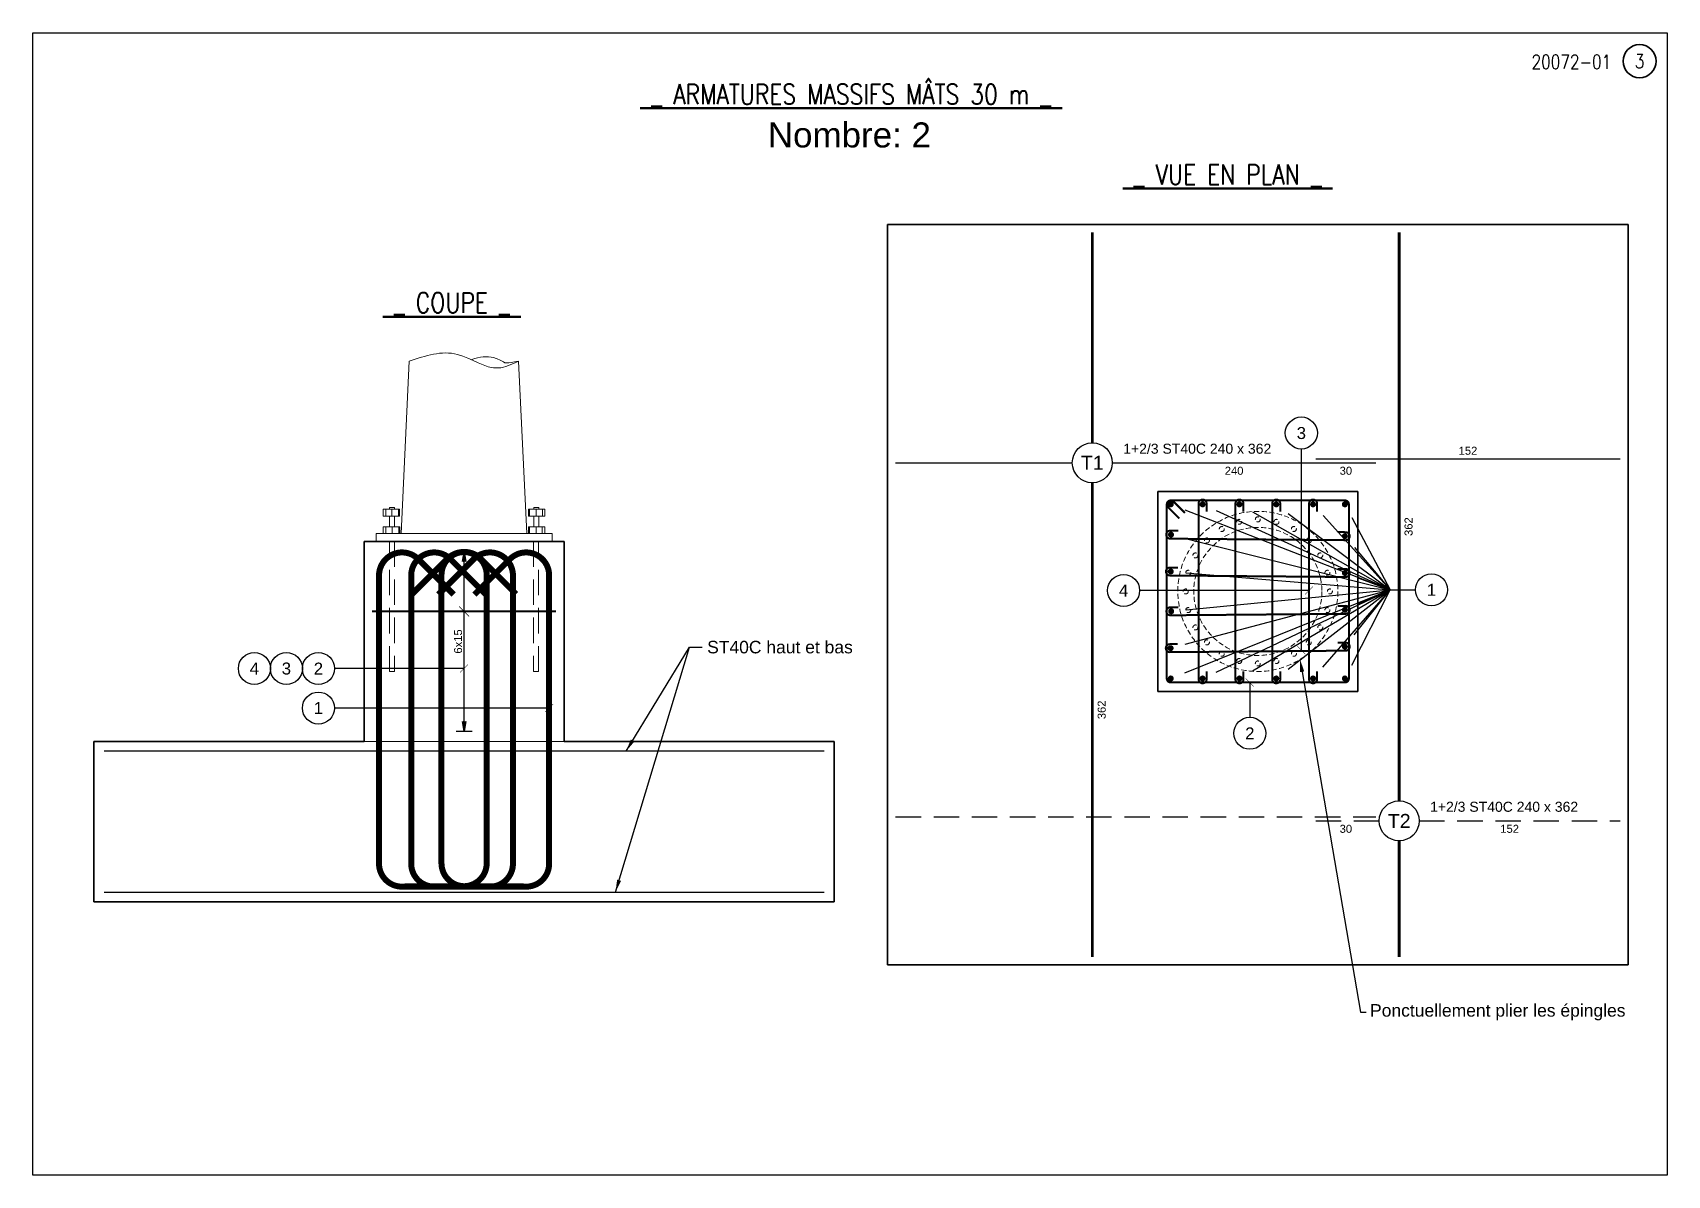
# Model space of a CAD drawing. Header units: millimetres. Extents: x 249 to 5353, y 227 to 2053.
# Drawn here: x 3720 to 4536, y 784 to 1355 of the extents above; entities that cross this region are included whole.
import ezdxf
from ezdxf import colors
from ezdxf.entities.mleader import LeaderData, LeaderLine
from ezdxf.enums import TextEntityAlignment as Align
from ezdxf.math import Vec2, Vec3

# ---------------------------------------------------------------- set-up
doc = ezdxf.new("R2010")
doc.units = ezdxf.units.MM
doc.linetypes.add('CACHE', pattern=[4.765, 3.175, -1.59])
doc.linetypes.add('CACHEX2', pattern=[19.05, 12.7, -6.35])
doc.layers.get('Defpoints').update_dxf_attribs({"color": 252})
for name, color, linetype, lineweight in [('Cotation', 4, 'Continuous', 20), ('Reprise', 4, 'Reprise_béton_1', 18), ('Texte_normal', 7, 'Continuous', 50), ('Texte_repère', 1, 'Continuous', 35), ('Tirets', 5, 'CACHEX2', 18), ('Trait_fin_magenta', 6, 'Continuous', 18), ('Trait_fort', 3, 'Continuous', 70), ('Trait_moy_rouge', 1, 'Continuous', 35)]:
    doc.layers.add(name, color=color, linetype=linetype, lineweight=lineweight)
for name, color, linetype in [('PROG-ADFER-ACIERS', 1, 'Continuous'), ('PROG-ADFER-COT_ACIERS', 6, 'Continuous'), ('PROG-ADFER-REPERAGE', 1, 'Continuous'), ('PROG-ADFER-REPERES', 7, 'Continuous'), ('PROG-ADFER-TS_COT_INF', 1, 'Continuous'), ('PROG-ADFER-TS_COT_SUP', 1, 'Continuous'), ('PROG-ADFER-TS_NAPPE_INF', 2, 'Continuous'), ('PROG-ADFER-TS_NAPPE_SUP', 6, 'CACHEX2')]:
    doc.layers.add(name, color=color, linetype=linetype)
doc.styles.add('$LIBFER$', font='isocpeur.ttf')
doc.styles.add('ROMANS', font='romans.shx', dxfattribs={"width": 0.8})
doc.styles.get("Standard").update_dxf_attribs({"font": 'arial.ttf'})
doc.linetypes.add('Reprise_béton_1', pattern='A,5,["|",Standard,S=1,R=-30,X=0,Y=0],-1,["|",Standard,S=1,R=30,X=0,Y=0],5,["|",Standard,S=1,R=30,X=0.5,Y=-0.866025],-0.5,["|",Standard,S=1,R=-30,X=0,Y=-0.866025],-0.5', length=12)
doc.dimstyles.new('most25', dxfattribs={"dimscale": 2.5, "dimtxt": 2.5, "dimasz": 2.5, "dimexe": 1.3, "dimexo": 2, "dimgap": 1, "dimtad": 1, "dimdec": 1, "dimdsep": 46, "dimtxsty": 'Standard', "dimblk": 'OBLIQUE', "dimcen": 2.5, "dimclrt": 1, "dimazin": 2, "dimtfac": 1, "dimtdec": 1, "dimtix": 1, "dimtmove": 2, "dimatfit": 3, "dimfxl": 1, "dimtolj": 1, "dimtzin": 0, "dimarcsym": 0})

msp = doc.modelspace()

# ---------------------------------------------------------------- texts
at = {"layer": 'Cotation', "color": 1, "insert": (4087.01, 1310.22), "char_height": 12.5, "width": 207.9495, "attachment_point": 1}
msp.add_mtext('\\A1;Nombre: 2', dxfattribs=at)
at = {"layer": 'Cotation', "color": 1, "insert": (4056.69, 1051.21), "char_height": 6.25, "attachment_point": 1}
msp.add_mtext('\\A1;ST40C haut et bas', dxfattribs=at)
at = {"layer": 'Texte_normal', "style": 'ROMANS', "width": 0.8}
for s, p in [('%%U _ ARMATURES MASSIFS MÂTS 30 m _ ', (4128.71, 1319.26)), ('%%U _ VUE EN PLAN _ ', (4316.79, 1279.19)), ('%%U _ COUPE _ ', (3929.15, 1215.15))]:
    msp.add_text(s, height=10, dxfattribs=at).set_placement(p, align=Align.CENTER)
at = {"layer": 'Texte_repère', "style": 'ROMANS', "width": 0.8}
msp.add_text('20072-01', height=7, dxfattribs=at).set_placement((4508.45, 1334.82), align=Align.BOTTOM_RIGHT)
msp.add_text('3', height=7, dxfattribs=at).set_placement((4522.63, 1340.82), align=Align.MIDDLE_CENTER)

# ---------------------------------------------------------------- blocks, each defined once
blk = doc.blocks.new('_Oblique')
at = {"color": 0, "linetype": 'ByBlock', "lineweight": -2}
blk.add_line((-0.5, -0.5), (0.5, 0.5), dxfattribs=at)
blk = doc.blocks.new('$FER_ANOPLEIN')
at = {"color": 0, "const_width": 0.5}
blk.add_lwpolyline([(-0.25, 0, 1), (0.25, 0, 1)], format="xyb", close=True, dxfattribs=at)
blk = doc.blocks.new('M-45')
at = {"color": 0, "linetype": 'ByBlock', "const_width": 0.06}
blk.add_lwpolyline([(-0.5, -0.5), (0.5, 0.5)], dxfattribs=at)
blk = doc.blocks.new('$$FER_BUL', base_point=(-0.5, 0))
at = {"color": 0}
blk.add_circle((0, 0), 0.5, dxfattribs=at)
blk = doc.blocks.new('$FER_REPERE')
blk.add_attdef('NUMERO', text='', height=1).set_placement((0, 0), align=Align.MIDDLE)
blk = doc.blocks.new('FLECHE')
blk.add_hatch(color=0).paths.add_polyline_path([(1.25, -0.2), (0.99, 0), (1.25, 0.2), (0, 0)])
at = {"color": 0}
for p, q in [((0, 0), (1.25, 0.2)), ((1.25, -0.2), (0, 0)), ((1.25, 0.2), (0.99, 0)), ((0.99, 0), (1.25, -0.2))]:
    blk.add_line(p, q, dxfattribs=at)
blk = doc.blocks.new('*U175')
at = {"color": 0, "insert": (0, 0), "char_height": 1, "width": 3.359, "attachment_point": 5}
blk.add_mtext('6x15', dxfattribs=at)
blk = doc.blocks.new('$FER-TRL')
at = {"color": 0, "linetype": 'ByBlock', "style": '$LIBFER$'}
blk.add_attdef('TREILLIS', text='', height=1, dxfattribs=at).set_placement((0, 0), align=Align.MIDDLE)
blk = doc.blocks.new('$$FER_BULT')
at = {"color": 1}
blk.add_circle((0, 0), 0.5, dxfattribs=at)
blk = doc.blocks.new('*U217')
at = {"color": 0, "insert": (0, 0), "char_height": 1, "width": 16.755, "attachment_point": 5}
blk.add_mtext('1+2/3 ST40C 240 x 362', dxfattribs=at)
blk = doc.blocks.new('*U218')
at = {"color": 0, "insert": (0, 0), "char_height": 1, "width": 2.5565, "attachment_point": 5}
blk.add_mtext('240', dxfattribs=at)
blk = doc.blocks.new('*U219')
at = {"color": 0, "insert": (0, 0), "char_height": 1, "width": 1.6426, "attachment_point": 5}
blk.add_mtext('30', dxfattribs=at)
blk = doc.blocks.new('*U220')
at = {"color": 0, "insert": (0, 0), "char_height": 1, "width": 2.5283, "attachment_point": 5}
blk.add_mtext('362', dxfattribs=at)
blk = doc.blocks.new('*U221')
at = {"color": 0, "insert": (0, 0), "char_height": 1, "width": 2.4208, "attachment_point": 5}
blk.add_mtext('152', dxfattribs=at)
blk = doc.blocks.new('*U222')
at = {"color": 0, "insert": (0, 0), "char_height": 1, "width": 16.755, "attachment_point": 5}
blk.add_mtext('1+2/3 ST40C 240 x 362', dxfattribs=at)
blk = doc.blocks.new('*U223')
at = {"color": 0, "insert": (0, 0), "char_height": 1, "width": 2.4208, "attachment_point": 5}
blk.add_mtext('152', dxfattribs=at)
blk = doc.blocks.new('*U224')
at = {"color": 0, "insert": (0, 0), "char_height": 1, "width": 1.6426, "attachment_point": 5}
blk.add_mtext('30', dxfattribs=at)
blk = doc.blocks.new('*U225')
at = {"color": 0, "insert": (0, 0), "char_height": 1, "width": 2.5283, "attachment_point": 5}
blk.add_mtext('362', dxfattribs=at)

# ---------------------------------------------------------------- linework, layer by layer
at = {"layer": 'Defpoints'}
msp.add_lwpolyline([(3719.69, 1355.05), (4536.47, 1355.05), (4536.47, 784.18), (3719.69, 784.18)], close=True, dxfattribs=at)
at = {"layer": 'PROG-ADFER-ACIERS', "color": 2, "const_width": 1}
for points in [[(4295.43, 1115.15), (4289.78, 1120.81, 0.668323), (4286.36, 1119.4), (4286.36, 1032.4, 0.414214), (4288.36, 1030.4), (4375.36, 1030.4, 0.414214), (4377.36, 1032.4), (4377.36, 1119.4, 0.414214), (4375.36, 1121.4), (4288.36, 1121.4, 0.668323), (4286.95, 1117.98), (4292.61, 1112.33)], [(4306.27, 1115.8), (4306.27, 1119.8, 0.414214), (4304.27, 1121.8), (4304.26, 1121.8, 0.414214), (4302.26, 1119.8), (4302.26, 1032, 0.414214), (4304.26, 1030), (4304.27, 1030, 0.414214), (4306.27, 1032), (4306.27, 1036)], [(4324.67, 1115.8), (4324.67, 1119.8, 0.414214), (4322.67, 1121.8), (4322.66, 1121.8, 0.414214), (4320.66, 1119.8), (4320.66, 1032, 0.414214), (4322.66, 1030), (4322.67, 1030, 0.414214), (4324.67, 1032), (4324.67, 1036)], [(4343.07, 1115.8), (4343.07, 1119.8, 0.414214), (4341.07, 1121.8), (4341.06, 1121.8, 0.414214), (4339.06, 1119.8), (4339.06, 1032, 0.414214), (4341.06, 1030), (4341.07, 1030, 0.414214), (4343.07, 1032), (4343.07, 1036)], [(4361.47, 1115.8), (4361.47, 1119.8, 0.414214), (4359.47, 1121.8), (4359.46, 1121.8, 0.414214), (4357.46, 1119.8), (4357.46, 1032, 0.414214), (4359.46, 1030), (4359.47, 1030, 0.414214), (4361.47, 1032), (4361.47, 1036)], [(4292.08, 1106.21), (4288.08, 1106.25, 0.414214), (4286.07, 1104.26), (4286.07, 1104.26, 0.414214), (4288.05, 1102.25), (4375.75, 1101.5, 0.414214), (4377.76, 1103.48), (4377.76, 1103.48, 0.414214), (4375.78, 1105.5), (4371.78, 1105.53)], [(4291.98, 1087.82), (4287.98, 1087.85, 0.414214), (4285.96, 1085.87), (4285.96, 1085.87, 0.414214), (4287.95, 1083.85), (4375.75, 1083.1, 0.414214), (4377.76, 1085.08), (4377.76, 1085.08, 0.414214), (4375.78, 1087.1), (4371.78, 1087.13)], [(4292.15, 1068.01), (4288.15, 1067.97, 0.414214), (4286.16, 1065.96), (4286.16, 1065.96, 0.414214), (4288.18, 1063.97), (4375.78, 1064.7, 0.414214), (4377.76, 1066.72), (4377.76, 1066.72, 0.414214), (4375.75, 1068.7), (4371.75, 1068.67)], [(4291.86, 1049.59), (4287.86, 1049.55, 0.414214), (4285.88, 1047.53), (4285.88, 1047.53, 0.414214), (4287.9, 1045.55), (4375.78, 1046.3, 0.414214), (4377.76, 1048.32), (4377.76, 1048.32, 0.414214), (4375.75, 1050.3), (4371.75, 1050.27)]]:
    msp.add_lwpolyline(points, format="xyb", dxfattribs=at)
at = {"layer": 'PROG-ADFER-ACIERS', "color": 3, "const_width": 3}
for points in [[(3930.06, 1074.34), (3912.38, 1092.02, 0.668179), (3892.75, 1083.89), (3892.75, 939.89, 0.414214), (3904.25, 928.39), (3933.75, 928.39)], [(3905.55, 928.61), (3935.05, 928.61, 0.414214), (3946.55, 940.11), (3946.55, 1084.11, 0.668179), (3926.92, 1092.24), (3909.24, 1074.57)], [(3946.14, 1074.34), (3928.47, 1092.02, 0.668179), (3908.83, 1083.89), (3908.83, 939.89, 0.414214), (3920.33, 928.39), (3949.83, 928.39)], [(3918.67, 928.39), (3948.17, 928.39, 0.414214), (3959.67, 939.89), (3959.67, 1083.89, 0.668179), (3940.04, 1092.02), (3922.36, 1074.34)], [(3961.26, 1074.57), (3943.58, 1092.24, 0.668179), (3923.95, 1084.11), (3923.95, 940.11, 0.414214), (3935.45, 928.61), (3964.95, 928.61)], [(3936.75, 928.39), (3966.25, 928.39, 0.414214), (3977.75, 939.89), (3977.75, 1083.89, 0.668179), (3958.12, 1092.02), (3940.44, 1074.34)]]:
    msp.add_lwpolyline(points, format="xyb", dxfattribs=at)
at = {"layer": 'PROG-ADFER-ACIERS', "color": 2}
for points in [[(3939.25, 1095.89), (3931.25, 1095.89)], [(3939.25, 1005.89), (3931.25, 1005.89)]]:
    msp.add_lwpolyline(points, dxfattribs=at)
at = {"layer": 'PROG-ADFER-ACIERS', "color": 2, "const_width": 1}
msp.add_lwpolyline([(3981.25, 1065.89), (3889.25, 1065.89)], dxfattribs=at)
at = {"layer": 'PROG-ADFER-COT_ACIERS'}
msp.add_lwpolyline([(3935.25, 1005.89), (3935.25, 1095.89)], dxfattribs=at)
at = {"layer": 'PROG-ADFER-REPERAGE', "color": 4}
for p in [(4295.35, 1116.68), (4311.09, 1116.29), (4329.19, 1115.7), (4347.06, 1114.9), (4364.49, 1113.83), (4378.87, 1112.77), (4295.74, 1102.41), (4380.2, 1097.77), (4295.84, 1085.22), (4382.39, 1082.49), (4295.32, 1035.21), (4295.53, 1049.48), (4296.03, 1066.71), (4311.04, 1035.6), (4329.13, 1036.2), (4346.98, 1037.01), (4364.38, 1038.06), (4378.77, 1039.08), (4380.04, 1054.17), (4382.22, 1069.73)]:
    msp.add_line(p, (4397.98, 1076.7), dxfattribs=at)
for points in [[(4353.6, 1046.61), (4353.6, 1147.05)], [(4357.46, 1076.35), (4272.8, 1076.35)], [(4397.98, 1076.7), (4410.66, 1076.7)], [(3935.25, 1037.38), (3870.46, 1037.38)], [(4327.85, 1030.4), (4327.85, 1013.02)], [(3977.75, 1017.64), (3870.46, 1017.64)]]:
    msp.add_lwpolyline(points, dxfattribs=at)
at = {"layer": 'PROG-ADFER-TS_NAPPE_INF', "color": 2, "const_width": 1.4}
for points in [[(4249.16, 1255.3), (4249.16, 1150.16)], [(4249.16, 1130.16), (4249.16, 893.3)]]:
    msp.add_lwpolyline(points, dxfattribs=at)
at = {"layer": 'PROG-ADFER-TS_NAPPE_INF', "color": 2}
for points in [[(4150.86, 1140.16), (4239.16, 1140.16)], [(4259.16, 1140.16), (4390.86, 1140.16)], [(4360.86, 1142.16), (4512.86, 1142.16)]]:
    msp.add_lwpolyline(points, dxfattribs=at)
at = {"layer": 'PROG-ADFER-TS_NAPPE_SUP', "color": 2, "const_width": 1.4}
for points in [[(4402.49, 1255.3), (4402.49, 971.27)], [(4402.49, 951.27), (4402.49, 893.3)]]:
    msp.add_lwpolyline(points, dxfattribs=at)
at = {"layer": 'PROG-ADFER-TS_NAPPE_SUP', "color": 2}
for points in [[(4150.86, 963.27), (4390.86, 963.27)], [(4360.86, 961.27), (4392.49, 961.27)], [(4412.49, 961.27), (4512.86, 961.27)]]:
    msp.add_lwpolyline(points, dxfattribs=at)
at = {"layer": 'Reprise', "ltscale": 2}
msp.add_line((3885.25, 1000.89), (3985.25, 1000.89), dxfattribs=at)
at = {"layer": 'Texte_repère'}
msp.add_circle((4522.63, 1340.82), 8.25, dxfattribs=at)
at = {"layer": 'Tirets'}
for p, q in [((3898, 1035.89), (3898, 1100.89)), ((3900.5, 1100.89), (3900.5, 1035.89)), ((3970, 1100.89), (3970, 1035.89)), ((3972.5, 1035.89), (3972.5, 1100.89)), ((3900.5, 1035.89), (3898, 1035.89)), ((3970, 1035.89), (3972.5, 1035.89))]:
    msp.add_line(p, q, dxfattribs=at)
at = {"layer": 'Tirets', "ltscale": 0.2}
for centre, radius in [((4331.86, 1075.9), 40), ((4322.55, 1110.67), 1.25), ((4331.86, 1111.9), 1.25), ((4341.18, 1110.67), 1.25), ((4331.86, 1075.9), 32), ((4313.86, 1107.08), 1.25), ((4349.86, 1107.08), 1.25), ((4300.69, 1093.9), 1.25), ((4306.41, 1101.35), 1.25), ((4357.32, 1101.35), 1.25), ((4363.04, 1093.9), 1.25), ((4297.09, 1085.22), 1.25), ((4366.64, 1085.22), 1.25), ((4295.86, 1075.9), 1.25), ((4367.86, 1075.9), 1.25), ((4297.09, 1066.58), 1.25), ((4366.64, 1066.58), 1.25), ((4300.69, 1057.9), 1.25), ((4363.04, 1057.9), 1.25), ((4306.41, 1050.44), 1.25), ((4313.86, 1044.72), 1.25), ((4349.86, 1044.72), 1.25), ((4357.32, 1050.44), 1.25), ((4322.55, 1041.13), 1.25), ((4331.86, 1039.9), 1.25), ((4341.18, 1041.13), 1.25)]:
    msp.add_circle(centre, radius, dxfattribs=at)
at = {"layer": 'Trait_fin_magenta'}
for p, q in [((3907.77, 1190.95), (3903.85, 1104.77)), ((3962.42, 1190.95), (3966.65, 1104.77)), ((3896.11, 1116.96), (3896.11, 1113.53)), ((3897.97, 1117.89), (3900.43, 1117.89)), ((3897.97, 1117.89), (3897.97, 1116.96)), ((3897.97, 1113.53), (3897.97, 1108.2)), ((3899.2, 1116.96), (3899.2, 1113.53)), ((3900.43, 1117.89), (3900.43, 1116.96)), ((3900.43, 1113.53), (3900.43, 1108.2)), ((3902.53, 1116.96), (3902.53, 1113.53)), ((3967.97, 1116.96), (3967.97, 1113.53)), ((3972.53, 1117.89), (3970.07, 1117.89)), ((3970.07, 1117.89), (3970.07, 1116.96)), ((3970.07, 1113.53), (3970.07, 1108.2)), ((3971.3, 1116.96), (3971.3, 1113.53)), ((3972.53, 1117.89), (3972.53, 1116.96)), ((3972.53, 1113.53), (3972.53, 1108.2)), ((3974.39, 1116.96), (3974.39, 1113.53)), ((3891.25, 1104.77), (3891.25, 1100.89)), ((3896.16, 1108.2), (3896.16, 1104.77)), ((3899.25, 1108.2), (3899.25, 1104.77)), ((3902.58, 1108.2), (3902.58, 1104.77)), ((3967.92, 1108.2), (3967.92, 1104.77)), ((3971.25, 1108.2), (3971.25, 1104.77)), ((3974.34, 1108.2), (3974.34, 1104.77)), ((3979.25, 1104.77), (3979.25, 1100.89)), ((3895.25, 1100.89), (3975.25, 1100.89))]:
    msp.add_line(p, q, dxfattribs=at)
for points in [[(3894.82, 1116.96), (3903.02, 1116.96), (3903.02, 1113.53), (3894.82, 1113.53)], [(3975.68, 1116.96), (3967.48, 1116.96), (3967.48, 1113.53), (3975.68, 1113.53)], [(3891.25, 1104.77), (3979.25, 1104.77), (3979.25, 1100.89), (3891.25, 1100.89)], [(3894.87, 1108.2), (3903.07, 1108.2), (3903.07, 1104.77), (3894.87, 1104.77)], [(3975.63, 1108.2), (3967.43, 1108.2), (3967.43, 1104.77), (3975.63, 1104.77)]]:
    msp.add_lwpolyline(points, close=True, dxfattribs=at)
msp.add_spline([(3907.77, 1190.95), (3932, 1194.33), (3952.4, 1187.54), (3962.42, 1190.95)], degree=3, dxfattribs=at)
msp.add_open_spline([(3962.42, 1190.95), (3956.24, 1189.8), (3955.92, 1189.98), (3955.61, 1190.17), (3955.6, 1190.17), (3955.6, 1190.17), (3955.59, 1190.18), (3953.79, 1191.24), (3948.61, 1194.01), (3942.94, 1193.02), (3939.19, 1191.77)], degree=3, knots=[0.571513, 0.571513, 0.571513, 0.571513, 1.694627, 1.694627, 1.694627, 1.709548, 1.709548, 1.709548, 8.142322, 20.07693, 20.07693, 20.07693, 20.07693], dxfattribs=at)
at = {"layer": 'Trait_fort', "linetype": 'CACHE', "ltscale": 2, "const_width": 0.7}
for points in [[(3755.25, 996.19), (3755.25, 996.19), (4115.25, 996.19), (4115.25, 996.19)], [(3755.25, 925.59), (3755.25, 925.59), (4115.25, 925.59), (4115.25, 925.59)]]:
    msp.add_lwpolyline(points, dxfattribs=at)
at = {"layer": 'Trait_moy_rouge'}
for p, q in [((4146.86, 1259.3), (4516.86, 1259.3)), ((4146.86, 889.3), (4146.86, 1259.3)), ((4516.86, 1259.3), (4516.86, 889.3)), ((4281.86, 1025.9), (4281.86, 1125.9)), ((4281.86, 1125.9), (4381.86, 1125.9)), ((4381.86, 1125.9), (4381.86, 1025.9)), ((3885.25, 1000.89), (3885.25, 1100.89)), ((3885.25, 1100.89), (3985.25, 1100.89)), ((3985.25, 1100.89), (3985.25, 1000.89)), ((4281.86, 1025.9), (4381.86, 1025.9)), ((3750.25, 1000.89), (3885.25, 1000.89)), ((3750.25, 920.89), (3750.25, 1000.89)), ((3985.25, 1000.89), (4120.25, 1000.89)), ((4120.25, 1000.89), (4120.25, 920.89)), ((4120.25, 920.89), (3750.25, 920.89)), ((4516.86, 889.3), (4146.86, 889.3))]:
    msp.add_line(p, q, dxfattribs=at)

# ---------------------------------------------------------------- block references
at = {"layer": 'PROG-ADFER-ACIERS', "color": 3, "xscale": 3, "yscale": 3, "zscale": 3}
for p in [(4288.36, 1119.4), (4304.26, 1119.4), (4322.66, 1119.4), (4341.06, 1119.4), (4359.46, 1119.4), (4375.36, 1119.4), (4288.47, 1104.24), (4375.36, 1103.5), (4288.36, 1085.85), (4375.36, 1085.1), (4288.56, 1065.98), (4375.36, 1066.7), (4288.28, 1047.55), (4375.36, 1048.3), (4288.36, 1032.4), (4304.26, 1032.4), (4322.66, 1032.4), (4341.06, 1032.4), (4359.46, 1032.4), (4375.36, 1032.4)]:
    msp.add_blockref('$FER_ANOPLEIN', p, dxfattribs=at)
at = {"layer": 'PROG-ADFER-COT_ACIERS'}
for name, p, xscale, yscale, rotation in [('FLECHE', (3935.25, 1095.89), 4, 4, 270.0000000000052), ('M-45', (3935.25, 1065.89), 5, 5, 90), ('FLECHE', (3935.25, 1005.89), 4, 4, 90)]:
    msp.add_blockref(name, p, dxfattribs=dict(at, xscale=xscale, yscale=yscale, rotation=rotation))
at = {"layer": 'PROG-ADFER-COT_ACIERS', "xscale": 4, "yscale": 4, "zscale": 4, "rotation": 89.9999999999999}
msp.add_blockref('*U175', (3932.25, 1050.89), dxfattribs=at)
at = {"layer": 'PROG-ADFER-REPERAGE', "color": 4, "xscale": 16, "yscale": 16}
for p, rotation in [((4353.6, 1147.05), 90), ((4272.8, 1076.35), 180), ((3838.46, 1037.38), 180.0000000000001), ((3854.46, 1037.38), 180.0000000000001), ((3870.46, 1037.38), 180), ((3870.46, 1017.64), 180), ((4327.85, 1013.02), 270)]:
    msp.add_blockref('$$FER_BUL', p, dxfattribs=dict(at, rotation=rotation))
at = {"layer": 'PROG-ADFER-REPERAGE', "color": 1, "xscale": 4, "yscale": 4}
for p, rotation in [((4357.46, 1076.35), 180), ((4353.6, 1046.61), 90), ((3935.25, 1037.38), 180), ((4327.85, 1030.4), 270), ((3977.75, 1017.64), 180)]:
    msp.add_blockref('M-45', p, dxfattribs=dict(at, rotation=rotation))
at = {"layer": 'PROG-ADFER-REPERAGE', "color": 4, "xscale": 16, "yscale": 16}
msp.add_blockref('$$FER_BUL', (4410.66, 1076.7), dxfattribs=at)
at = {"layer": 'PROG-ADFER-REPERES'}
ref = msp.add_blockref('$FER_REPERE', (4353.6, 1155.05), dxfattribs=dict(at, xscale=6, yscale=6, zscale=3))
ref.add_attrib('NUMERO', '3', dxfattribs={"height": 6}).set_placement((4353.6, 1155.05), align=Align.MIDDLE)
ref = msp.add_blockref('$FER_REPERE', (4264.8, 1076.35), dxfattribs=dict(at, xscale=6, yscale=6, zscale=4))
ref.add_attrib('NUMERO', '4', dxfattribs={"height": 6}).set_placement((4264.8, 1076.35), align=Align.MIDDLE)
ref = msp.add_blockref('$FER_REPERE', (4418.66, 1076.7), dxfattribs=dict(at, xscale=6, yscale=6))
ref.add_attrib('NUMERO', '1', dxfattribs={"height": 6}).set_placement((4418.66, 1076.7), align=Align.MIDDLE)
ref = msp.add_blockref('$FER_REPERE', (3830.46, 1037.38), dxfattribs=dict(at, xscale=6, yscale=6, zscale=4))
ref.add_attrib('NUMERO', '4', dxfattribs={"height": 6}).set_placement((3830.46, 1037.38), align=Align.MIDDLE)
ref = msp.add_blockref('$FER_REPERE', (3846.46, 1037.38), dxfattribs=dict(at, xscale=6, yscale=6, zscale=3))
ref.add_attrib('NUMERO', '3', dxfattribs={"height": 6}).set_placement((3846.46, 1037.38), align=Align.MIDDLE)
ref = msp.add_blockref('$FER_REPERE', (3862.46, 1037.38), dxfattribs=dict(at, xscale=6, yscale=6, zscale=2))
ref.add_attrib('NUMERO', '2', dxfattribs={"height": 6}).set_placement((3862.46, 1037.38), align=Align.MIDDLE)
ref = msp.add_blockref('$FER_REPERE', (3862.46, 1017.64), dxfattribs=dict(at, xscale=6, yscale=6))
ref.add_attrib('NUMERO', '1', dxfattribs={"height": 6}).set_placement((3862.46, 1017.64), align=Align.MIDDLE)
ref = msp.add_blockref('$FER_REPERE', (4327.85, 1005.02), dxfattribs=dict(at, xscale=6, yscale=6, zscale=2))
ref.add_attrib('NUMERO', '2', dxfattribs={"height": 6}).set_placement((4327.85, 1005.02), align=Align.MIDDLE)
at = {"layer": 'PROG-ADFER-TS_COT_INF', "color": 2, "xscale": 20, "yscale": 20, "zscale": 20}
msp.add_blockref('$$FER_BULT', (4249.16, 1140.16), dxfattribs=at)
at = {"layer": 'PROG-ADFER-TS_COT_INF', "color": 1, "xscale": 5, "yscale": 5, "zscale": 5}
msp.add_blockref('*U217', (4301.59, 1147.16), dxfattribs=at)
at = {"layer": 'PROG-ADFER-TS_COT_INF', "xscale": 4, "yscale": 4, "zscale": 4}
for name, p in [('*U221', (4436.86, 1146.16)), ('*U218', (4320.01, 1136.16)), ('*U219', (4375.86, 1136.16))]:
    msp.add_blockref(name, p, dxfattribs=at)
at = {"layer": 'PROG-ADFER-TS_COT_INF', "xscale": 4, "yscale": 4, "zscale": 4, "rotation": 90.00000000000007}
msp.add_blockref('*U220', (4253.86, 1016.73), dxfattribs=at)
at = {"layer": 'PROG-ADFER-TS_COT_SUP', "xscale": 4, "yscale": 4, "zscale": 4, "rotation": 90.00000000000007}
msp.add_blockref('*U225', (4407.19, 1108.28), dxfattribs=at)
at = {"layer": 'PROG-ADFER-TS_COT_SUP', "color": 6, "xscale": 20, "yscale": 20, "zscale": 20}
msp.add_blockref('$$FER_BULT', (4402.49, 961.27), dxfattribs=at)
at = {"layer": 'PROG-ADFER-TS_COT_SUP', "color": 1, "xscale": 5, "yscale": 5, "zscale": 5}
msp.add_blockref('*U222', (4454.92, 968.27), dxfattribs=at)
at = {"layer": 'PROG-ADFER-TS_COT_SUP', "xscale": 4, "yscale": 4, "zscale": 4}
for name, p in [('*U224', (4375.86, 957.27)), ('*U223', (4457.68, 957.27))]:
    msp.add_blockref(name, p, dxfattribs=at)
at = {"layer": 'PROG-ADFER-TS_NAPPE_INF'}
ref = msp.add_blockref('$FER-TRL', (4249.16, 1140.16), dxfattribs=dict(at, xscale=7, yscale=7, zscale=7))
ref.add_attrib('TREILLIS', 'T1', dxfattribs={"layer": '0', "color": 0, "height": 7}).set_placement((4249.16, 1140.16), align=Align.MIDDLE)
at = {"layer": 'PROG-ADFER-TS_NAPPE_SUP'}
ref = msp.add_blockref('$FER-TRL', (4402.49, 961.27), dxfattribs=dict(at, xscale=7, yscale=7, zscale=7))
ref.add_attrib('TREILLIS', 'T2', dxfattribs={"layer": '0', "color": 0, "height": 7}).set_placement((4402.49, 961.27), align=Align.MIDDLE)

msp.set_redraw_order([(e.dxf.handle, doc.entitydb.next_handle()) for e in msp.query("TEXT MTEXT ATTDEF DIMENSION ARC_DIMENSION")])  # texts and dimensions are drawn at this point

# ---------------------------------------------------------------- leaders
at = {"layer": 'Cotation'}
msp.add_leader([(4010.89, 925.59), (4047.94, 1048.09)], dimstyle='most25', override={"dimgap": 1, "dimtad": 0}, dxfattribs=at)
at = {"layer": 'Cotation', "annotation_type": 0, "has_hookline": 1, "hookline_direction": 0, "text_width": 72.08}
msp.add_leader([(4016.17, 996.03), (4047.94, 1048.09), (4054.19, 1048.09)], dimstyle='most25', override={"dimgap": 1, "dimtad": 0}, dxfattribs=at)
at = {"layer": 'Texte_repère'}
ml = msp.add_multileader_mtext('Standard', dxfattribs=at)
ml.set_content('Ponctuellement plier les épingles', color=256)
ml.set_leader_properties()
ml.build(insert=Vec2(0, 0))
ml.multileader.update_dxf_attribs({"text_right_attachment_type": 6, "dogleg_length": 0.36, "arrow_head_size": 6.25})
ctx = ml.context
ctx.base_point, ctx.char_height, ctx.arrow_head_size, ctx.plane_origin = Vec3(4385.94, 865.66), 6.25, 6.25, Vec3(4354.24, 1042.66)
ctx.right_attachment = 6
notes = []
notes.append((ctx, [(1, (1, 1, 0), (4383.11, 865.66), (1, 0), 2.83, [(0, [(4352.97, 1041.92)], 0, [])])]))
ctx.mtext.insert, ctx.mtext.flow_direction = Vec3(4387.94, 869.7), 5
for ctx, leaders in notes:
    for number, flags, end, landing, length, lines in leaders:
        leader = LeaderData()
        leader.index, (leader.has_last_leader_line, leader.has_dogleg_vector, leader.attachment_direction) = number, flags
        leader.last_leader_point, leader.dogleg_vector, leader.dogleg_length = Vec3(end), Vec3(landing), length
        for number, points, colour, breaks in lines:
            line = LeaderLine()
            line.index, line.vertices, line.color, line.breaks = number, Vec3.list(points), colors.encode_raw_color(colour), breaks
            leader.lines.append(line)
        ctx.leaders.append(leader)

doc.saveas('drawing.dxf')
